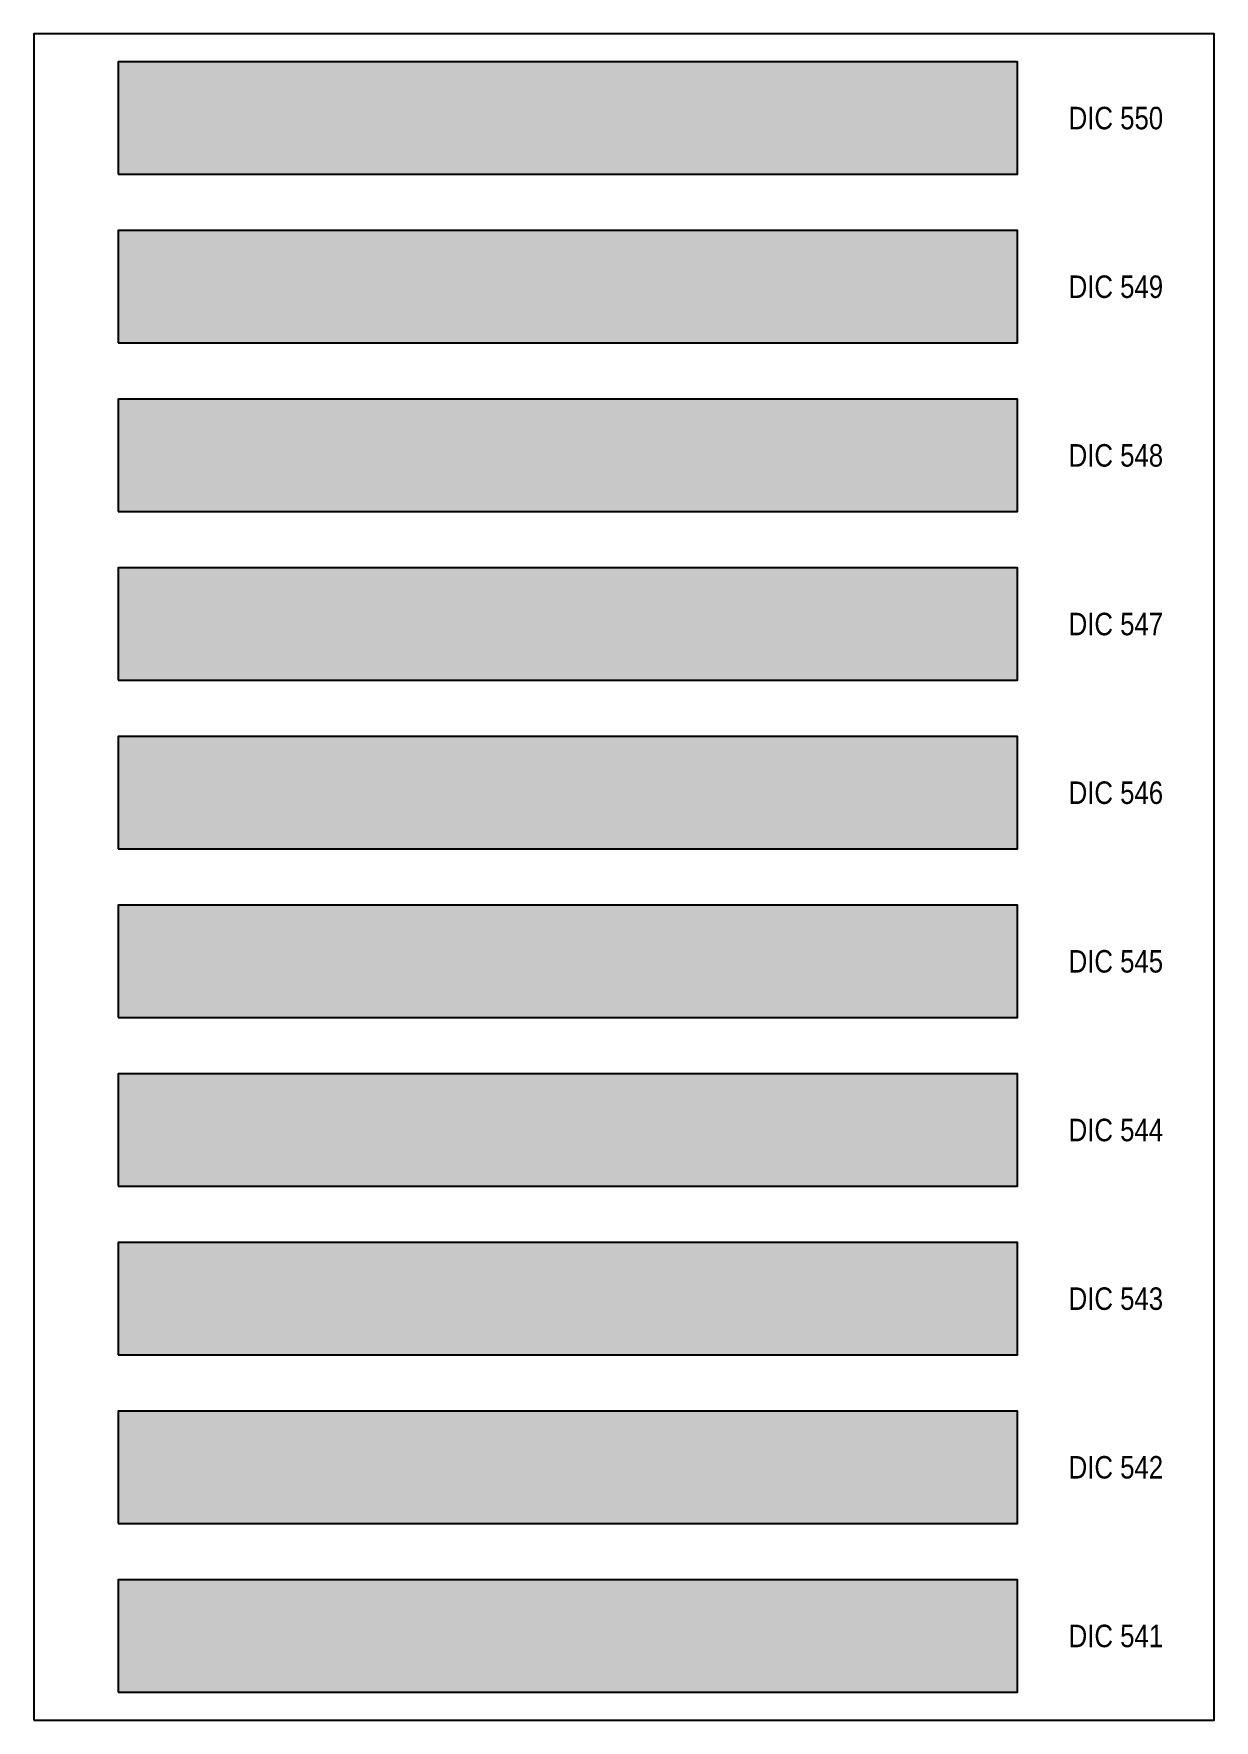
# Model space of a CAD drawing. Header units: millimetres. Extents: x -813692 to 807431, y 0 to 1813163.
# Drawn here: x 0 to 210, y 16200 to 16500 of the extents above; entities that cross this region are included whole.
import ezdxf
from ezdxf.enums import TextEntityAlignment as Align

# ---------------------------------------------------------------- set-up
doc = ezdxf.new("R2010")
doc.units = ezdxf.units.MM
doc.styles.get("Standard").update_dxf_attribs({"font": 'ARIALN.TTF'})

msp = doc.modelspace()

# ---------------------------------------------------------------- texts
at = {"layer": 'Defpoints', "color": 7, "ltscale": 100}
for s, p in [('DIC 550', (192.5, 16485)), ('DIC 549', (192.5, 16455)), ('DIC 548', (192.5, 16425)), ('DIC 547', (192.5, 16395)), ('DIC 546', (192.5, 16365)), ('DIC 545', (192.5, 16335)), ('DIC 544', (192.5, 16305)), ('DIC 543', (192.5, 16275)), ('DIC 542', (192.5, 16245)), ('DIC 541', (192.5, 16215))]:
    msp.add_text(s, height=4, dxfattribs=at).set_placement(p, align=Align.MIDDLE)

# ---------------------------------------------------------------- hatches: boundary and pattern name
at = {"layer": 'Defpoints', "ltscale": 100, "true_color": 0x838079}
msp.add_hatch(color=8, dxfattribs=at).paths.add_polyline_path([(15, 16475), (175, 16475), (175, 16495), (15, 16495)])
at = {"layer": 'Defpoints', "ltscale": 100, "true_color": 0xa09d95}
msp.add_hatch(color=253, dxfattribs=at).paths.add_polyline_path([(15, 16445), (175, 16445), (175, 16465), (15, 16465)])
at = {"layer": 'Defpoints', "ltscale": 100, "true_color": 0xb5b5ac}
msp.add_hatch(color=253, dxfattribs=at).paths.add_polyline_path([(15, 16415), (175, 16415), (175, 16435), (15, 16435)])
at = {"layer": 'Defpoints', "ltscale": 100, "true_color": 0xc2bfaf}
msp.add_hatch(color=9, dxfattribs=at).paths.add_polyline_path([(15, 16385), (175, 16385), (175, 16405), (15, 16405)])
at = {"layer": 'Defpoints', "ltscale": 100, "true_color": 0x5d5e61}
msp.add_hatch(color=251, dxfattribs=at).paths.add_polyline_path([(15, 16355), (175, 16355), (175, 16375), (15, 16375)])
at = {"layer": 'Defpoints', "ltscale": 100, "true_color": 0x666768}
msp.add_hatch(color=251, dxfattribs=at).paths.add_polyline_path([(15, 16325), (175, 16325), (175, 16345), (15, 16345)])
at = {"layer": 'Defpoints', "ltscale": 100, "true_color": 0x686768}
msp.add_hatch(color=251, dxfattribs=at).paths.add_polyline_path([(15, 16295), (175, 16295), (175, 16315), (15, 16315)])
at = {"layer": 'Defpoints', "ltscale": 100, "true_color": 0x8e8e88}
msp.add_hatch(color=252, dxfattribs=at).paths.add_polyline_path([(15, 16265), (175, 16265), (175, 16285), (15, 16285)])
at = {"layer": 'Defpoints', "ltscale": 100, "true_color": 0x8c8c81}
msp.add_hatch(color=252, dxfattribs=at).paths.add_polyline_path([(15, 16235), (175, 16235), (175, 16255), (15, 16255)])
at = {"layer": 'Defpoints', "ltscale": 100, "true_color": 0x4c4f51}
msp.add_hatch(color=251, dxfattribs=at).paths.add_polyline_path([(15, 16205), (175, 16205), (175, 16225), (15, 16225)])

# ---------------------------------------------------------------- linework, layer by layer
at = {"layer": 'Defpoints', "color": 7, "ltscale": 100}
msp.add_lwpolyline([(0, 16200), (210, 16200), (210, 16500), (0, 16500)], close=True, dxfattribs=at)
msp.add_lwpolyline([(0, 16200), (210, 16200), (210, 16500), (0, 16500)], close=True, dxfattribs=at)
at = {"layer": 'Defpoints', "color": 8, "ltscale": 100, "true_color": 0x838079}
msp.add_lwpolyline([(15, 16475), (175, 16475), (175, 16495), (15, 16495)], close=True, dxfattribs=at)
at = {"layer": 'Defpoints', "color": 253, "ltscale": 100, "true_color": 0xa09d95}
msp.add_lwpolyline([(15, 16445), (175, 16445), (175, 16465), (15, 16465)], close=True, dxfattribs=at)
at = {"layer": 'Defpoints', "color": 253, "ltscale": 100, "true_color": 0xb5b5ac}
msp.add_lwpolyline([(15, 16415), (175, 16415), (175, 16435), (15, 16435)], close=True, dxfattribs=at)
at = {"layer": 'Defpoints', "color": 9, "ltscale": 100, "true_color": 0xc2bfaf}
msp.add_lwpolyline([(15, 16385), (175, 16385), (175, 16405), (15, 16405)], close=True, dxfattribs=at)
at = {"layer": 'Defpoints', "color": 251, "ltscale": 100, "true_color": 0x5d5e61}
msp.add_lwpolyline([(15, 16355), (175, 16355), (175, 16375), (15, 16375)], close=True, dxfattribs=at)
at = {"layer": 'Defpoints', "color": 251, "ltscale": 100, "true_color": 0x666768}
msp.add_lwpolyline([(15, 16325), (175, 16325), (175, 16345), (15, 16345)], close=True, dxfattribs=at)
at = {"layer": 'Defpoints', "color": 251, "ltscale": 100, "true_color": 0x686768}
msp.add_lwpolyline([(15, 16295), (175, 16295), (175, 16315), (15, 16315)], close=True, dxfattribs=at)
at = {"layer": 'Defpoints', "color": 252, "ltscale": 100, "true_color": 0x8e8e88}
msp.add_lwpolyline([(15, 16265), (175, 16265), (175, 16285), (15, 16285)], close=True, dxfattribs=at)
at = {"layer": 'Defpoints', "color": 252, "ltscale": 100, "true_color": 0x8c8c81}
msp.add_lwpolyline([(15, 16235), (175, 16235), (175, 16255), (15, 16255)], close=True, dxfattribs=at)
at = {"layer": 'Defpoints', "color": 251, "ltscale": 100, "true_color": 0x4c4f51}
msp.add_lwpolyline([(15, 16205), (175, 16205), (175, 16225), (15, 16225)], close=True, dxfattribs=at)

msp.set_redraw_order([(e.dxf.handle, doc.entitydb.next_handle()) for e in msp.query("TEXT MTEXT ATTDEF DIMENSION ARC_DIMENSION")])  # texts and dimensions are drawn at this point

doc.saveas('drawing.dxf')
